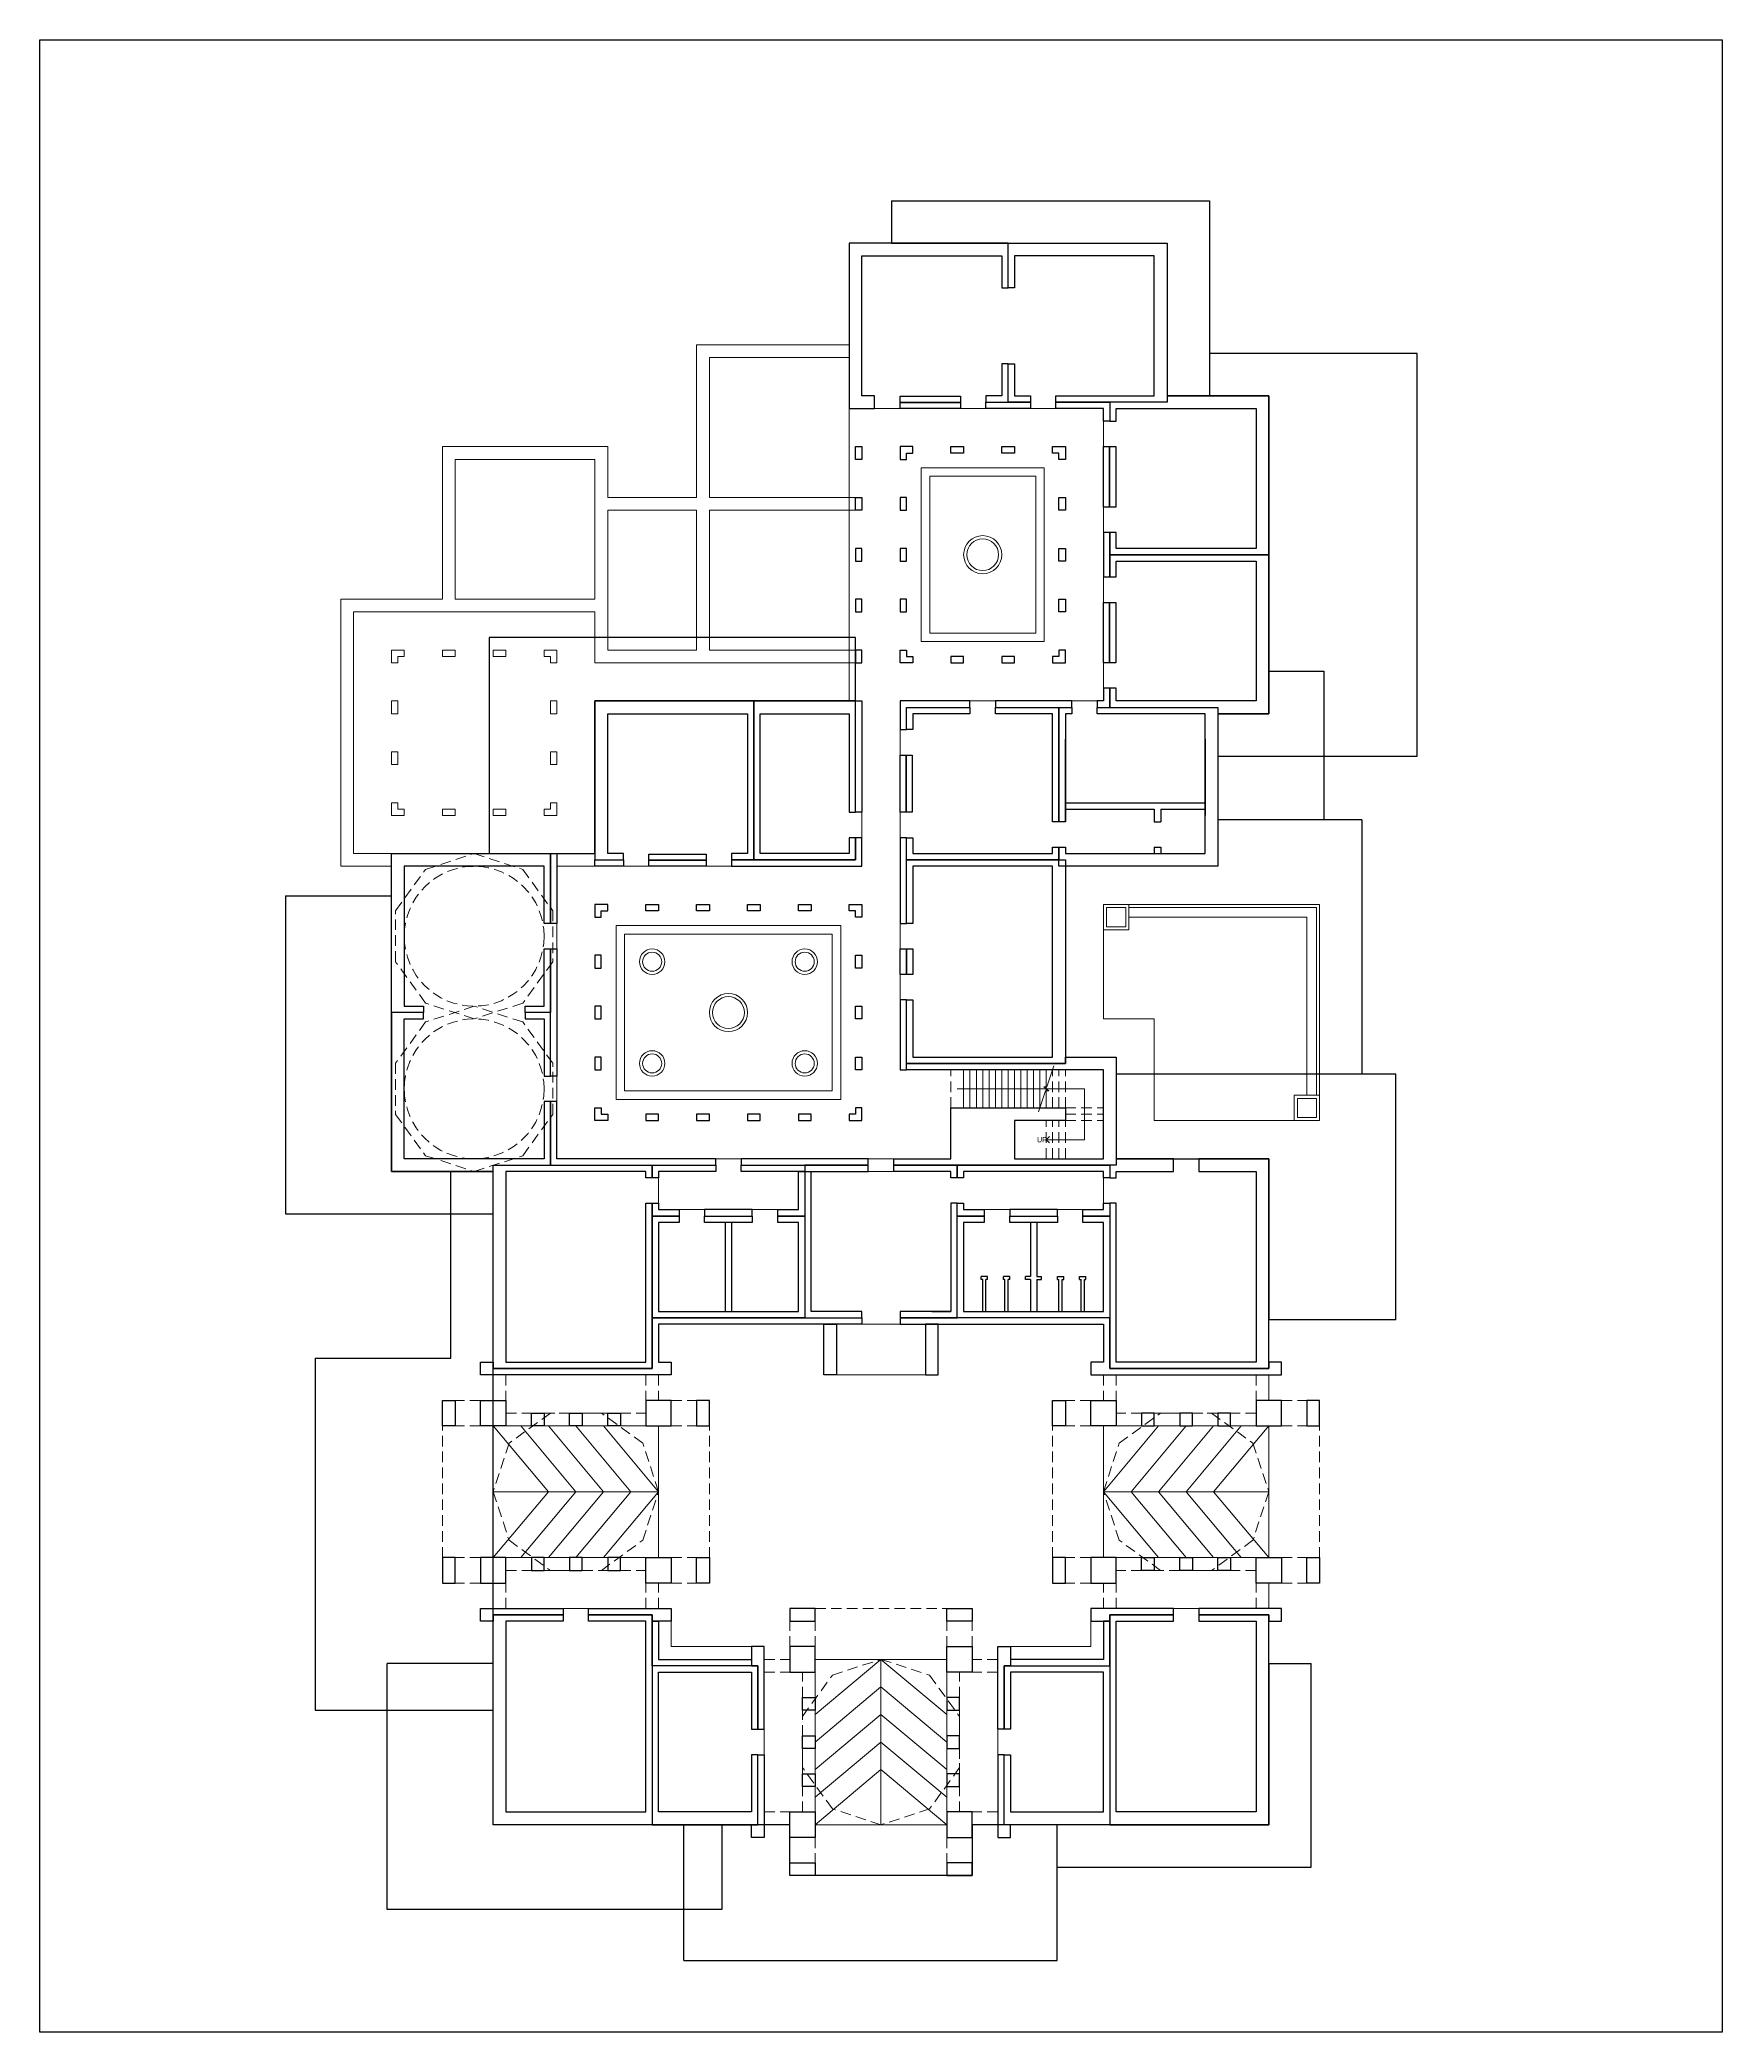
# Model space of a CAD drawing. Header units: millimetres. Extents: x 19 to 1143, y 22 to 444.
# Drawn here: x 192.4 to 271.8, y 350 to 444 of the extents above; entities that cross this region are included whole.
import ezdxf

# ---------------------------------------------------------------- set-up
doc = ezdxf.new("R2010")
doc.units = ezdxf.units.MM
doc.linetypes.add('HIDDEN', pattern=[0.375, 0.25, -0.125])
for name, color, linetype, lineweight in [('Above', 31, 'Continuous', 15), ('Elevation 1', 41, 'Continuous', 15), ('Elevation 2', 45, 'Continuous', 9), ('Future expansion', 63, 'Continuous', 9), ('Road', 252, 'Continuous', 13), ('Wall', 42, 'Continuous', 30)]:
    doc.layers.add(name, color=color, linetype=linetype, lineweight=lineweight)
doc.styles.add('THAI', font='', dxfattribs={"width": 0.8})
doc.styles.get('THAI').set_extended_font_data('VNI-Avo')

# ---------------------------------------------------------------- blocks, each defined once
blk = doc.blocks.new('_Open90')
at = {"color": 0, "linetype": 'ByBlock', "lineweight": -2}
for p, q in [((0, 0), (-1, 0)), ((-0.5, 0.5), (0, 0)), ((0, 0), (-0.5, -0.5))]:
    blk.add_line(p, q, dxfattribs=at)

msp = doc.modelspace()

# ---------------------------------------------------------------- linework, layer by layer
for p, q in [((232.617, 436.382), (247.617, 436.382)), ((232.617, 436.382), (232.617, 434.382)), ((247.617, 436.382), (247.617, 427.182)), ((257.417, 429.182), (247.617, 429.182)), ((257.417, 410.182), (257.417, 429.182)), ((213.617, 415.782), (213.617, 405.582)), ((250.417, 414.182), (253.017, 414.182)), ((253.017, 414.182), (253.017, 407.182)), ((248.017, 410.182), (257.417, 410.182)), ((254.817, 407.182), (248.017, 407.182)), ((254.817, 407.182), (254.817, 395.182)), ((204.017, 403.582), (204.017, 388.582)), ((204.017, 403.582), (209.017, 403.582)), ((256.417, 395.182), (243.217, 395.182)), ((256.417, 383.582), (256.417, 395.182)), ((211.817, 381.782), (211.817, 390.582)), ((204.017, 388.582), (213.817, 388.582)), ((256.417, 383.582), (250.417, 383.582)), ((205.417, 381.782), (211.817, 381.782)), ((205.417, 381.782), (205.417, 365.164)), ((208.817, 355.764), (208.817, 367.364)), ((213.817, 367.364), (208.817, 367.364)), ((250.417, 367.364), (252.417, 367.364)), ((252.417, 357.764), (252.417, 367.364)), ((205.417, 365.164), (213.817, 365.164)), ((222.808, 353.364), (222.808, 359.764)), ((224.608, 359.764), (224.608, 355.764)), ((240.426, 353.364), (240.426, 359.764)), ((240.426, 357.764), (252.417, 357.764)), ((224.608, 355.764), (208.817, 355.764)), ((222.808, 353.364), (240.426, 353.364))]:
    msp.add_line(p, q)
msp.add_lwpolyline([(192.417, 349.975), (192.417, 443.975), (271.817, 443.975), (271.817, 349.975)], close=True)
for points in [[(232.617, 434.382), (245.617, 434.382), (245.617, 427.182), (247.617, 427.182)], [(247.617, 427.182), (250.417, 427.182), (250.417, 412.182), (248.017, 412.182), (248.017, 404.982), (240.817, 404.982), (240.817, 395.982), (243.217, 395.982), (243.217, 391.182), (250.417, 391.182), (250.417, 383.582)], [(250.417, 367.364), (250.417, 359.764), (240.426, 359.764), (236.426, 359.764), (236.426, 357.364), (227.808, 357.364), (227.808, 359.764), (224.608, 359.764), (213.817, 359.764), (213.817, 367.364), (213.817, 390.582), (209.017, 390.582), (209.017, 405.582), (218.617, 405.582), (218.617, 412.782), (230.917, 412.782), (230.917, 415.782), (213.617, 415.782)]]:
    msp.add_lwpolyline(points)
at = {"layer": 'Above', "linetype": 'HIDDEN', "ltscale": 2}
for p, q in [((210.625, 404.837), (212.917, 405.582)), ((212.917, 405.582), (215.209, 404.837)), ((209.208, 402.887), (210.625, 404.837)), ((215.209, 404.837), (216.626, 402.887)), ((209.208, 400.477), (209.208, 402.887)), ((216.626, 402.887), (216.626, 400.477)), ((210.625, 398.527), (209.208, 400.477)), ((216.626, 400.477), (215.209, 398.527)), ((210.625, 397.637), (209.208, 395.687)), ((212.917, 397.782), (210.625, 398.527)), ((212.917, 398.382), (210.625, 397.637)), ((215.209, 398.527), (212.917, 397.782)), ((215.209, 397.637), (212.917, 398.382)), ((216.626, 395.687), (215.209, 397.637)), ((209.208, 395.687), (209.208, 393.277)), ((216.626, 393.277), (216.626, 395.687)), ((235.417, 393.582), (235.417, 395.382)), ((240.217, 393.582), (240.217, 395.382)), ((240.517, 393.582), (240.517, 395.382)), ((240.817, 393.582), (240.817, 395.382)), ((209.208, 393.277), (210.625, 391.327)), ((215.209, 391.327), (216.626, 393.277)), ((239.917, 391.182), (239.917, 392.982)), ((240.217, 391.182), (240.217, 392.982)), ((240.517, 391.182), (240.517, 392.982)), ((240.817, 393.582), (242.617, 393.582)), ((240.817, 393.282), (242.617, 393.282)), ((240.817, 391.182), (240.817, 392.982)), ((240.817, 392.982), (242.617, 392.982)), ((210.625, 391.327), (212.917, 390.582)), ((212.917, 390.582), (215.209, 391.327)), ((214.417, 380.982), (214.417, 379.782)), ((221.017, 380.982), (221.017, 379.782)), ((221.617, 380.982), (221.617, 379.782)), ((242.617, 380.982), (242.617, 379.782)), ((243.217, 380.982), (243.217, 379.782)), ((249.817, 380.982), (249.817, 379.782)), ((213.217, 379.782), (212.017, 379.782)), ((222.217, 379.782), (223.417, 379.782)), ((242.017, 379.782), (240.817, 379.782)), ((251.017, 379.782), (252.217, 379.782)), ((214.417, 379.182), (215.617, 379.182)), ((216.512, 379.182), (214.562, 377.766)), ((216.217, 379.182), (217.417, 379.182)), ((218.922, 379.182), (216.512, 379.182)), ((218.017, 379.182), (219.217, 379.182)), ((220.872, 377.766), (218.922, 379.182)), ((219.817, 379.182), (221.017, 379.182)), ((244.417, 379.182), (243.217, 379.182)), ((243.362, 377.766), (245.312, 379.182)), ((246.217, 379.182), (245.017, 379.182)), ((245.312, 379.182), (247.722, 379.182)), ((248.017, 379.182), (246.817, 379.182)), ((247.722, 379.182), (249.672, 377.766)), ((249.817, 379.182), (248.617, 379.182)), ((211.417, 372.364), (211.417, 378.582)), ((213.217, 378.582), (212.017, 378.582)), ((222.217, 378.582), (223.417, 378.582)), ((224.017, 372.364), (224.017, 378.582)), ((240.217, 372.364), (240.217, 378.582)), ((242.017, 378.582), (240.817, 378.582)), ((251.017, 378.582), (252.217, 378.582)), ((252.817, 372.364), (252.817, 378.582)), ((214.562, 377.766), (213.817, 375.473)), ((221.617, 375.473), (220.872, 377.766)), ((242.617, 375.473), (243.362, 377.766)), ((249.672, 377.766), (250.417, 375.473)), ((213.817, 375.473), (214.562, 373.181)), ((220.872, 373.181), (221.617, 375.473)), ((243.362, 373.181), (242.617, 375.473)), ((250.417, 375.473), (249.672, 373.181)), ((214.562, 373.181), (216.512, 371.764)), ((218.922, 371.764), (220.872, 373.181)), ((245.312, 371.764), (243.362, 373.181)), ((249.672, 373.181), (247.722, 371.764)), ((213.217, 372.364), (212.017, 372.364)), ((222.217, 372.364), (223.417, 372.364)), ((242.017, 372.364), (240.817, 372.364)), ((251.017, 372.364), (252.217, 372.364)), ((214.417, 371.764), (215.617, 371.764)), ((216.217, 371.764), (217.417, 371.764)), ((216.512, 371.764), (218.922, 371.764)), ((218.017, 371.764), (219.217, 371.764)), ((219.817, 371.764), (221.017, 371.764)), ((244.417, 371.764), (243.217, 371.764)), ((246.217, 371.764), (245.017, 371.764)), ((247.722, 371.764), (245.312, 371.764)), ((248.017, 371.764), (246.817, 371.764)), ((249.817, 371.764), (248.617, 371.764)), ((213.217, 371.164), (212.017, 371.164)), ((214.417, 369.964), (214.417, 371.164)), ((221.017, 369.964), (221.017, 371.164)), ((221.617, 369.964), (221.617, 371.164)), ((222.217, 371.164), (223.417, 371.164)), ((242.017, 371.164), (240.817, 371.164)), ((242.617, 369.964), (242.617, 371.164)), ((243.217, 369.964), (243.217, 371.164)), ((249.817, 369.964), (249.817, 371.164)), ((251.017, 371.164), (252.217, 371.164)), ((229.008, 369.964), (235.226, 369.964)), ((227.808, 368.164), (227.808, 369.364)), ((229.008, 368.164), (229.008, 369.364)), ((235.226, 368.164), (235.226, 369.364)), ((236.426, 368.164), (236.426, 369.364)), ((226.608, 367.564), (227.808, 367.564)), ((229.825, 366.819), (232.117, 367.564)), ((232.117, 367.564), (234.409, 366.819)), ((237.626, 367.564), (236.426, 367.564)), ((226.608, 366.964), (227.808, 366.964)), ((228.408, 365.764), (228.408, 366.964)), ((228.408, 364.869), (229.825, 366.819)), ((234.409, 366.819), (235.826, 364.869)), ((235.826, 365.764), (235.826, 366.964)), ((237.626, 366.964), (236.426, 366.964)), ((228.408, 363.964), (228.408, 365.164)), ((228.408, 362.459), (228.408, 364.869)), ((235.826, 363.964), (235.826, 365.164)), ((235.826, 364.869), (235.826, 362.459)), ((228.408, 362.164), (228.408, 363.364)), ((235.826, 362.164), (235.826, 363.364)), ((229.825, 360.509), (228.408, 362.459)), ((235.826, 362.459), (234.409, 360.509)), ((228.408, 360.364), (228.408, 361.564)), ((235.826, 360.364), (235.826, 361.564)), ((226.608, 360.364), (227.808, 360.364)), ((232.117, 359.764), (229.825, 360.509)), ((234.409, 360.509), (232.117, 359.764)), ((237.626, 360.364), (236.426, 360.364)), ((227.808, 359.164), (227.808, 357.964)), ((229.008, 359.164), (229.008, 357.964)), ((235.226, 359.164), (235.226, 357.964)), ((236.426, 359.164), (236.426, 357.964)), ((229.008, 357.364), (235.226, 357.364))]:
    msp.add_line(p, q, dxfattribs=at)
for centre in [(212.917, 401.682), (212.917, 394.482)]:
    msp.add_circle(centre, 3.3, dxfattribs=at)
at = {"layer": 'Elevation 1'}
for p, q in [((230.617, 412.782), (230.617, 426.582)), ((231.817, 426.582), (233.017, 426.582)), ((235.867, 426.582), (237.067, 426.582)), ((240.367, 426.582), (239.167, 426.582)), ((242.617, 424.782), (242.617, 425.982)), ((234.017, 423.782), (239.817, 423.782)), ((234.017, 415.582), (234.017, 423.782)), ((234.417, 423.382), (239.417, 423.382)), ((234.417, 415.982), (234.417, 423.382)), ((239.417, 423.382), (239.417, 415.982)), ((239.817, 423.782), (239.817, 415.582)), ((242.617, 420.732), (242.617, 421.932)), ((242.617, 417.432), (242.617, 418.632)), ((239.817, 415.582), (234.017, 415.582)), ((239.417, 415.982), (234.417, 415.982)), ((242.617, 413.382), (242.617, 414.582)), ((236.317, 412.782), (237.517, 412.782)), ((241.117, 412.782), (242.317, 412.782)), ((233.017, 410.232), (233.017, 411.432)), ((231.217, 406.332), (231.217, 407.532)), ((233.017, 406.332), (233.017, 407.532)), ((218.617, 405.582), (216.817, 405.582)), ((218.617, 404.982), (216.817, 404.982)), ((219.967, 404.982), (221.167, 404.982)), ((223.867, 404.982), (225.067, 404.982)), ((252.817, 403.182), (243.817, 403.182)), ((243.817, 403.182), (243.817, 402.582)), ((252.667, 403.032), (243.817, 403.032)), ((252.217, 402.582), (243.817, 402.582)), ((252.217, 402.582), (252.217, 394.182)), ((252.667, 403.032), (252.667, 394.182)), ((252.817, 403.182), (252.817, 394.182)), ((216.817, 402.282), (216.817, 401.082)), ((230.217, 402.182), (219.617, 402.182)), ((219.617, 402.182), (219.617, 393.982)), ((229.817, 401.782), (220.017, 401.782)), ((220.017, 401.782), (220.017, 394.382)), ((229.817, 394.382), (229.817, 401.782)), ((230.217, 393.982), (230.217, 402.182)), ((233.017, 402.282), (233.017, 401.082)), ((233.017, 398.682), (233.017, 399.882)), ((216.817, 395.082), (216.817, 393.882)), ((236.017, 393.582), (236.017, 395.382)), ((236.317, 393.582), (236.317, 395.382)), ((236.617, 393.582), (236.617, 395.382)), ((236.917, 393.582), (236.917, 395.382)), ((237.217, 393.582), (237.217, 395.382)), ((237.517, 393.582), (237.517, 395.382)), ((237.817, 393.582), (237.817, 395.382)), ((238.117, 393.582), (238.117, 395.382)), ((238.417, 393.582), (238.417, 395.382)), ((238.717, 393.582), (238.717, 395.382)), ((239.017, 393.582), (239.017, 395.382)), ((239.317, 393.582), (239.317, 395.382)), ((239.617, 393.582), (239.617, 395.382)), ((239.917, 393.582), (239.917, 395.382)), ((240.28, 395.572), (239.949, 394.577)), ((219.617, 393.982), (230.217, 393.982)), ((220.017, 394.382), (229.817, 394.382)), ((239.885, 394.387), (239.554, 393.393)), ((239.949, 394.577), (239.803, 394.573)), ((239.803, 394.573), (240.032, 394.391)), ((240.032, 394.391), (239.885, 394.387)), ((252.217, 394.182), (252.817, 394.182)), ((224.317, 391.182), (225.517, 391.182)), ((231.517, 391.182), (232.717, 391.182)), ((245.917, 391.182), (247.117, 391.182)), ((221.617, 389.082), (221.617, 390.282)), ((231.517, 390.582), (232.717, 390.582)), ((242.617, 389.082), (242.617, 390.282)), ((222.592, 388.782), (223.792, 388.782)), ((226.042, 388.782), (227.242, 388.782)), ((236.992, 388.782), (238.192, 388.782)), ((240.442, 388.782), (241.642, 388.782)), ((231.217, 383.382), (233.017, 383.382)), ((213.817, 380.982), (213.817, 379.782)), ((250.417, 380.982), (250.417, 379.782)), ((214.417, 378.582), (215.617, 378.582)), ((216.217, 378.582), (217.417, 378.582)), ((218.017, 378.582), (219.217, 378.582)), ((219.817, 378.582), (221.017, 378.582)), ((221.617, 378.582), (221.617, 372.364)), ((242.617, 378.582), (242.617, 372.364)), ((244.417, 378.582), (243.217, 378.582)), ((246.217, 378.582), (245.017, 378.582)), ((248.017, 378.582), (246.817, 378.582)), ((249.817, 378.582), (248.617, 378.582)), ((214.417, 372.364), (215.617, 372.364)), ((216.217, 372.364), (217.417, 372.364)), ((218.017, 372.364), (219.217, 372.364)), ((219.817, 372.364), (221.017, 372.364)), ((244.417, 372.364), (243.217, 372.364)), ((246.217, 372.364), (245.017, 372.364)), ((248.017, 372.364), (246.817, 372.364)), ((249.817, 372.364), (248.617, 372.364)), ((213.817, 369.964), (213.817, 371.164)), ((250.417, 369.964), (250.417, 371.164)), ((217.117, 369.964), (218.317, 369.964)), ((247.117, 369.964), (245.917, 369.964)), ((222.217, 369.364), (222.217, 368.164)), ((242.017, 369.364), (242.017, 368.164)), ((222.217, 368.164), (226.008, 368.164)), ((235.226, 367.564), (229.008, 367.564)), ((242.017, 368.164), (238.226, 368.164)), ((229.008, 365.764), (229.008, 366.964)), ((235.226, 365.764), (235.226, 366.964)), ((229.008, 363.964), (229.008, 365.164)), ((235.226, 363.964), (235.226, 365.164)), ((226.608, 364.264), (226.608, 363.064)), ((237.626, 364.264), (237.626, 363.064)), ((229.008, 362.164), (229.008, 363.364)), ((235.226, 362.164), (235.226, 363.364)), ((229.008, 360.364), (229.008, 361.564)), ((235.226, 360.364), (235.226, 361.564)), ((226.608, 359.764), (227.808, 359.764)), ((237.626, 359.764), (236.426, 359.764))]:
    msp.add_line(p, q, dxfattribs=at)
msp.add_lwpolyline([(240.217, 392.082), (241.717, 392.082), (241.717, 394.482), (235.717, 394.482)], dxfattribs=at)
at = {"layer": 'Elevation 2'}
for p, q in [((242.617, 397.782), (242.617, 403.182)), ((242.617, 403.182), (243.817, 403.182)), ((242.767, 403.032), (243.667, 403.032)), ((242.767, 403.032), (242.767, 402.132)), ((243.667, 403.032), (243.667, 402.132)), ((243.817, 401.982), (243.817, 402.582)), ((243.817, 401.982), (242.617, 401.982)), ((242.767, 402.132), (243.667, 402.132)), ((242.617, 397.782), (245.017, 397.782)), ((245.017, 397.782), (245.017, 392.982)), ((251.617, 394.182), (252.217, 394.182)), ((251.617, 394.182), (251.617, 392.982)), ((251.767, 394.032), (252.667, 394.032)), ((251.767, 394.032), (251.767, 393.132)), ((252.667, 394.032), (252.667, 393.132)), ((252.817, 394.182), (252.817, 392.982)), ((245.017, 392.982), (252.817, 392.982)), ((251.767, 393.132), (252.667, 393.132)), ((230.017, 380.982), (234.217, 380.982))]:
    msp.add_line(p, q, dxfattribs=at)
for centre, radius in [((236.917, 419.682), 0.9), ((236.917, 419.682), 0.75), ((221.317, 400.482), 0.6), ((221.317, 400.482), 0.45), ((228.517, 400.482), 0.6), ((228.517, 400.482), 0.45), ((224.917, 398.082), 0.9), ((224.917, 398.082), 0.75), ((221.317, 395.682), 0.6), ((221.317, 395.682), 0.45), ((228.517, 395.682), 0.6), ((228.517, 395.682), 0.45)]:
    msp.add_circle(centre, radius, dxfattribs=at)
at = {"layer": 'Future expansion'}
for p, q in [((223.417, 429.582), (223.417, 422.382)), ((223.417, 429.582), (230.617, 429.582)), ((223.417, 429.582), (230.617, 429.582)), ((224.017, 428.982), (230.617, 428.982)), ((224.017, 428.982), (224.017, 422.382)), ((219.217, 424.782), (211.417, 424.782)), ((211.417, 424.782), (211.417, 417.582)), ((218.617, 424.182), (212.017, 424.182)), ((212.017, 424.182), (212.017, 417.582)), ((218.617, 417.582), (218.617, 424.182)), ((219.217, 422.382), (219.217, 424.782)), ((219.217, 422.382), (223.417, 422.382)), ((224.017, 422.382), (230.917, 422.382)), ((223.417, 421.782), (219.217, 421.782)), ((219.217, 415.182), (219.217, 421.782)), ((223.417, 421.782), (223.417, 415.182)), ((224.017, 421.782), (230.917, 421.782)), ((224.017, 421.782), (224.017, 415.182)), ((206.617, 417.582), (211.417, 417.582)), ((206.617, 404.982), (206.617, 417.582)), ((212.017, 417.582), (218.617, 417.582)), ((207.217, 416.982), (218.617, 416.982)), ((207.217, 405.582), (207.217, 416.982)), ((218.617, 414.582), (218.617, 416.982)), ((209.017, 415.182), (209.017, 414.582)), ((209.617, 415.182), (209.017, 415.182)), ((209.017, 414.582), (209.317, 414.582)), ((209.317, 414.582), (209.317, 414.882)), ((209.317, 414.882), (209.617, 414.882)), ((209.617, 414.882), (209.617, 415.182)), ((211.417, 415.182), (212.017, 415.182)), ((211.417, 414.882), (211.417, 415.182)), ((212.017, 414.882), (211.417, 414.882)), ((212.017, 415.182), (212.017, 414.882)), ((213.817, 415.182), (214.417, 415.182)), ((213.817, 414.882), (213.817, 415.182)), ((214.417, 414.882), (213.817, 414.882)), ((214.417, 415.182), (214.417, 414.882)), ((216.217, 414.882), (216.217, 415.182)), ((216.217, 415.182), (216.817, 415.182)), ((216.517, 414.882), (216.217, 414.882)), ((216.517, 414.582), (216.517, 414.882)), ((216.817, 414.582), (216.517, 414.582)), ((216.817, 415.182), (216.817, 414.582)), ((218.617, 414.582), (230.917, 414.582)), ((223.417, 415.182), (219.217, 415.182)), ((224.017, 415.182), (230.917, 415.182)), ((209.017, 412.782), (209.317, 412.782)), ((209.017, 412.182), (209.017, 412.782)), ((209.317, 412.782), (209.317, 412.182)), ((216.517, 412.782), (216.817, 412.782)), ((216.517, 412.182), (216.517, 412.782)), ((216.817, 412.782), (216.817, 412.182)), ((209.317, 412.182), (209.017, 412.182)), ((216.817, 412.182), (216.517, 412.182)), ((209.017, 410.382), (209.317, 410.382)), ((209.017, 409.782), (209.017, 410.382)), ((209.317, 410.382), (209.317, 409.782)), ((216.517, 410.382), (216.817, 410.382)), ((216.517, 409.782), (216.517, 410.382)), ((216.817, 410.382), (216.817, 409.782)), ((209.317, 409.782), (209.017, 409.782)), ((216.817, 409.782), (216.517, 409.782)), ((209.017, 407.382), (209.017, 407.982)), ((209.017, 407.982), (209.317, 407.982)), ((209.317, 407.982), (209.317, 407.682)), ((216.817, 407.982), (216.517, 407.982)), ((216.517, 407.982), (216.517, 407.682)), ((216.817, 407.382), (216.817, 407.982)), ((209.617, 407.382), (209.017, 407.382)), ((209.317, 407.682), (209.617, 407.682)), ((209.617, 407.682), (209.617, 407.382)), ((212.017, 407.682), (211.417, 407.682)), ((211.417, 407.682), (211.417, 407.382)), ((211.417, 407.382), (212.017, 407.382)), ((212.017, 407.382), (212.017, 407.682)), ((214.417, 407.682), (213.817, 407.682)), ((213.817, 407.682), (213.817, 407.382)), ((213.817, 407.382), (214.417, 407.382)), ((214.417, 407.382), (214.417, 407.682)), ((216.517, 407.682), (216.217, 407.682)), ((216.217, 407.682), (216.217, 407.382)), ((216.217, 407.382), (216.817, 407.382)), ((207.217, 405.582), (209.017, 405.582)), ((206.617, 404.982), (209.017, 404.982))]:
    msp.add_line(p, q, dxfattribs=at)
at = {"layer": 'Road'}
for p, q in [((213.817, 372.364), (213.817, 378.582)), ((213.817, 378.582), (216.417, 375.473)), ((215.117, 378.582), (217.717, 375.473)), ((216.417, 378.582), (219.017, 375.473)), ((217.717, 378.582), (220.317, 375.473)), ((219.017, 378.582), (221.617, 375.473)), ((245.217, 378.582), (242.617, 375.473)), ((246.517, 378.582), (243.917, 375.473)), ((247.817, 378.582), (245.217, 375.473)), ((249.117, 378.582), (246.517, 375.473)), ((250.417, 378.582), (247.817, 375.473)), ((250.417, 372.364), (250.417, 378.582)), ((213.817, 375.473), (221.617, 375.473)), ((216.417, 375.473), (213.817, 372.364)), ((217.717, 375.473), (215.117, 372.364)), ((219.017, 375.473), (216.417, 372.364)), ((220.317, 375.473), (217.717, 372.364)), ((221.617, 375.473), (219.017, 372.364)), ((250.417, 375.473), (242.617, 375.473)), ((242.617, 375.473), (245.217, 372.364)), ((243.917, 375.473), (246.517, 372.364)), ((245.217, 375.473), (247.817, 372.364)), ((246.517, 375.473), (249.117, 372.364)), ((247.817, 375.473), (250.417, 372.364)), ((232.117, 367.564), (229.008, 364.964)), ((232.117, 359.764), (232.117, 367.564)), ((235.226, 364.964), (232.117, 367.564)), ((232.117, 366.264), (229.008, 363.664)), ((235.226, 363.664), (232.117, 366.264)), ((232.117, 364.964), (229.008, 362.364)), ((235.226, 362.364), (232.117, 364.964)), ((232.117, 363.664), (229.008, 361.064)), ((235.226, 361.064), (232.117, 363.664)), ((232.117, 362.364), (229.008, 359.764)), ((235.226, 359.764), (232.117, 362.364)), ((229.008, 359.764), (235.226, 359.764))]:
    msp.add_line(p, q, dxfattribs=at)
at = {"layer": 'Wall'}
for p, q in [((238.117, 434.382), (230.617, 434.382)), ((230.617, 434.382), (230.617, 426.582)), ((238.117, 432.282), (238.117, 434.382)), ((238.117, 434.382), (245.617, 434.382)), ((238.117, 432.282), (238.117, 434.382)), ((245.617, 434.382), (245.617, 426.882)), ((231.217, 427.182), (231.217, 433.782)), ((231.217, 433.782), (237.817, 433.782)), ((237.817, 433.782), (237.817, 432.282)), ((245.017, 433.782), (238.417, 433.782)), ((238.417, 433.782), (238.417, 432.282)), ((245.017, 427.182), (245.017, 433.782)), ((237.817, 432.282), (238.117, 432.282)), ((238.417, 432.282), (238.117, 432.282)), ((238.117, 428.682), (237.817, 428.682)), ((237.817, 428.682), (237.817, 427.182)), ((238.117, 428.682), (238.417, 428.682)), ((238.117, 426.882), (238.117, 428.682)), ((238.117, 426.882), (238.117, 428.682)), ((238.417, 428.682), (238.417, 427.182)), ((231.817, 427.182), (231.217, 427.182)), ((231.817, 426.582), (231.817, 427.182)), ((233.017, 427.159), (235.867, 427.159)), ((233.017, 426.87), (233.017, 427.159)), ((233.017, 426.87), (235.867, 426.87)), ((233.017, 426.582), (233.017, 426.87)), ((235.867, 426.87), (233.017, 426.87)), ((235.867, 427.159), (235.867, 426.87)), ((235.867, 426.87), (235.867, 426.582)), ((237.817, 427.182), (237.067, 427.182)), ((237.067, 427.182), (237.067, 426.882)), ((237.067, 426.882), (238.117, 426.882)), ((237.067, 426.582), (237.067, 426.882)), ((237.067, 426.882), (239.167, 426.882)), ((239.167, 426.882), (238.117, 426.882)), ((238.417, 427.182), (239.167, 427.182)), ((239.167, 427.182), (239.167, 426.882)), ((239.167, 426.882), (239.167, 426.582)), ((240.367, 426.882), (240.367, 427.182)), ((240.367, 427.182), (245.017, 427.182)), ((245.617, 426.882), (240.367, 426.882)), ((240.367, 426.582), (240.367, 426.882)), ((240.367, 426.882), (242.917, 426.882)), ((245.617, 426.882), (242.917, 426.882)), ((242.917, 426.882), (242.917, 425.982)), ((242.917, 426.882), (242.917, 425.982)), ((250.417, 427.182), (245.617, 427.182)), ((245.617, 427.182), (245.617, 426.882)), ((250.417, 419.682), (250.417, 427.182)), ((230.617, 426.582), (231.817, 426.582)), ((235.867, 426.582), (233.017, 426.582)), ((239.167, 426.582), (237.067, 426.582)), ((242.617, 426.582), (240.367, 426.582)), ((242.617, 425.982), (242.617, 426.582)), ((242.917, 425.982), (242.617, 425.982)), ((242.917, 425.982), (243.217, 425.982)), ((243.217, 425.982), (243.217, 426.582)), ((243.217, 426.582), (249.817, 426.582)), ((249.817, 426.582), (249.817, 419.982)), ((230.917, 424.782), (231.217, 424.782)), ((230.917, 424.182), (230.917, 424.782)), ((231.217, 424.182), (230.917, 424.182)), ((231.217, 424.782), (231.217, 424.182)), ((233.017, 424.782), (233.017, 424.182)), ((233.617, 424.782), (233.017, 424.782)), ((233.017, 424.182), (233.317, 424.182)), ((233.317, 424.182), (233.317, 424.482)), ((233.317, 424.482), (233.617, 424.482)), ((233.617, 424.482), (233.617, 424.782)), ((235.417, 424.782), (236.017, 424.782)), ((235.417, 424.482), (235.417, 424.782)), ((236.017, 424.482), (235.417, 424.482)), ((236.017, 424.782), (236.017, 424.482)), ((237.817, 424.782), (238.417, 424.782)), ((237.817, 424.482), (237.817, 424.782)), ((238.417, 424.482), (237.817, 424.482)), ((238.417, 424.782), (238.417, 424.482)), ((240.217, 424.482), (240.217, 424.782)), ((240.217, 424.782), (240.817, 424.782)), ((240.517, 424.482), (240.217, 424.482)), ((240.517, 424.182), (240.517, 424.482)), ((240.817, 424.182), (240.517, 424.182)), ((240.817, 424.782), (240.817, 424.182)), ((242.617, 421.932), (242.617, 424.782)), ((242.617, 424.782), (242.905, 424.782)), ((242.905, 424.782), (242.905, 421.932)), ((242.905, 421.932), (242.905, 424.782)), ((242.905, 424.782), (243.193, 424.782)), ((243.193, 424.782), (243.193, 421.932)), ((230.917, 422.382), (231.217, 422.382)), ((230.917, 421.782), (230.917, 422.382)), ((231.217, 422.382), (231.217, 421.782)), ((233.317, 422.382), (233.017, 422.382)), ((233.017, 422.382), (233.017, 421.782)), ((233.317, 421.782), (233.317, 422.382)), ((240.517, 422.382), (240.817, 422.382)), ((240.517, 421.782), (240.517, 422.382)), ((240.817, 422.382), (240.817, 421.782)), ((231.217, 421.782), (230.917, 421.782)), ((233.017, 421.782), (233.317, 421.782)), ((240.817, 421.782), (240.517, 421.782)), ((242.905, 421.932), (242.617, 421.932)), ((243.193, 421.932), (242.905, 421.932)), ((242.917, 420.732), (242.617, 420.732)), ((242.617, 420.732), (242.617, 418.632)), ((242.917, 420.732), (242.917, 419.682)), ((243.217, 420.732), (242.917, 420.732)), ((242.917, 418.632), (242.917, 420.732)), ((243.217, 419.982), (243.217, 420.732)), ((231.217, 419.982), (230.917, 419.982)), ((230.917, 419.982), (230.917, 419.382)), ((230.917, 419.382), (231.217, 419.382)), ((231.217, 419.382), (231.217, 419.982)), ((233.317, 419.982), (233.017, 419.982)), ((233.017, 419.982), (233.017, 419.382)), ((233.017, 419.382), (233.317, 419.382)), ((233.317, 419.382), (233.317, 419.982)), ((240.517, 419.982), (240.817, 419.982)), ((240.517, 419.382), (240.517, 419.982)), ((240.817, 419.382), (240.517, 419.382)), ((240.817, 419.982), (240.817, 419.382)), ((250.417, 419.682), (242.917, 419.682)), ((242.917, 419.682), (242.917, 418.632)), ((242.917, 419.682), (250.417, 419.682)), ((249.817, 419.982), (243.217, 419.982)), ((243.217, 418.632), (243.217, 419.382)), ((243.217, 419.382), (249.817, 419.382)), ((249.817, 419.382), (249.817, 412.782)), ((250.417, 412.182), (250.417, 419.682)), ((242.617, 418.632), (242.917, 418.632)), ((242.917, 418.632), (243.217, 418.632)), ((231.217, 417.582), (230.917, 417.582)), ((230.917, 417.582), (230.917, 416.982)), ((231.217, 416.982), (231.217, 417.582)), ((233.317, 417.582), (233.017, 417.582)), ((233.017, 417.582), (233.017, 416.982)), ((233.317, 416.982), (233.317, 417.582)), ((240.517, 417.582), (240.817, 417.582)), ((240.517, 416.982), (240.517, 417.582)), ((240.817, 417.582), (240.817, 416.982)), ((242.617, 414.582), (242.617, 417.432)), ((242.617, 417.432), (242.905, 417.432)), ((242.905, 417.432), (242.905, 414.582)), ((242.905, 414.582), (242.905, 417.432)), ((242.905, 417.432), (243.193, 417.432)), ((243.193, 417.432), (243.193, 414.582)), ((230.917, 416.982), (231.217, 416.982)), ((233.017, 416.982), (233.317, 416.982)), ((240.817, 416.982), (240.517, 416.982)), ((231.217, 415.182), (230.917, 415.182)), ((230.917, 415.182), (230.917, 414.582)), ((230.917, 414.582), (231.217, 414.582)), ((231.217, 414.582), (231.217, 415.182)), ((233.017, 414.582), (233.017, 415.182)), ((233.017, 415.182), (233.317, 415.182)), ((233.617, 414.582), (233.017, 414.582)), ((233.317, 415.182), (233.317, 414.882)), ((233.317, 414.882), (233.617, 414.882)), ((233.617, 414.882), (233.617, 414.582)), ((236.017, 414.882), (235.417, 414.882)), ((235.417, 414.882), (235.417, 414.582)), ((235.417, 414.582), (236.017, 414.582)), ((236.017, 414.582), (236.017, 414.882)), ((238.417, 414.882), (237.817, 414.882)), ((237.817, 414.882), (237.817, 414.582)), ((237.817, 414.582), (238.417, 414.582)), ((238.417, 414.582), (238.417, 414.882)), ((240.517, 414.882), (240.217, 414.882)), ((240.217, 414.882), (240.217, 414.582)), ((240.217, 414.582), (240.817, 414.582)), ((240.817, 415.182), (240.517, 415.182)), ((240.517, 415.182), (240.517, 414.882)), ((240.817, 414.582), (240.817, 415.182)), ((242.905, 414.582), (242.617, 414.582)), ((243.193, 414.582), (242.905, 414.582)), ((226.117, 412.782), (218.617, 412.782)), ((218.617, 412.782), (218.617, 405.282)), ((230.917, 412.782), (226.117, 412.782)), ((226.117, 412.782), (226.117, 405.282)), ((226.117, 405.282), (226.117, 412.782)), ((230.917, 409.482), (230.917, 412.782)), ((230.917, 412.782), (231.217, 412.782)), ((230.917, 412.482), (230.917, 412.782)), ((231.217, 412.782), (231.217, 407.532)), ((236.317, 412.782), (233.017, 412.782)), ((233.017, 412.782), (233.017, 411.432)), ((236.317, 412.482), (236.317, 412.782)), ((241.117, 412.782), (237.517, 412.782)), ((237.517, 412.782), (237.517, 412.482)), ((241.117, 412.482), (241.117, 412.782)), ((242.617, 412.782), (242.317, 412.782)), ((242.317, 412.782), (242.317, 412.482)), ((242.917, 413.382), (242.617, 413.382)), ((242.617, 413.382), (242.617, 412.782)), ((242.917, 413.382), (242.917, 412.482)), ((243.217, 413.382), (242.917, 413.382)), ((242.917, 412.482), (242.917, 413.382)), ((243.217, 412.782), (243.217, 413.382)), ((249.817, 412.782), (243.217, 412.782)), ((219.217, 405.582), (219.217, 412.182)), ((219.217, 412.182), (225.817, 412.182)), ((225.817, 412.182), (225.817, 405.582)), ((226.417, 405.582), (226.417, 412.182)), ((226.417, 412.182), (230.617, 412.182)), ((230.617, 412.182), (230.617, 407.532)), ((230.917, 407.532), (230.917, 412.482)), ((230.917, 412.482), (230.917, 412.482)), ((233.317, 411.432), (233.317, 412.482)), ((233.317, 412.482), (236.317, 412.482)), ((233.317, 411.432), (233.317, 412.482)), ((233.317, 412.482), (236.317, 412.482)), ((236.317, 412.182), (233.617, 412.182)), ((233.617, 412.182), (233.617, 411.432)), ((236.317, 412.482), (236.317, 412.182)), ((237.517, 412.182), (237.517, 412.482)), ((237.517, 412.482), (240.517, 412.482)), ((237.517, 412.482), (241.117, 412.482)), ((240.217, 412.182), (237.517, 412.182)), ((240.217, 407.082), (240.217, 412.182)), ((240.517, 412.482), (240.517, 407.082)), ((240.517, 407.082), (240.517, 412.482)), ((240.517, 412.482), (241.117, 412.482)), ((241.117, 412.182), (240.817, 412.182)), ((240.817, 412.182), (240.817, 407.082)), ((241.117, 412.482), (241.117, 412.182)), ((242.317, 412.482), (242.917, 412.482)), ((242.317, 412.482), (248.017, 412.482)), ((242.317, 412.182), (242.317, 412.482)), ((247.417, 412.182), (242.317, 412.182)), ((242.917, 412.482), (248.017, 412.482)), ((247.417, 405.582), (247.417, 412.182)), ((248.017, 412.482), (248.017, 412.182)), ((248.017, 412.482), (248.017, 404.982)), ((248.017, 412.182), (250.417, 412.182)), ((233.017, 411.432), (233.317, 411.432)), ((233.617, 411.432), (233.317, 411.432)), ((240.817, 407.082), (240.817, 410.982)), ((247.417, 410.982), (247.417, 407.382)), ((233.017, 407.532), (233.017, 410.232)), ((233.017, 410.232), (233.305, 410.232)), ((233.305, 410.232), (233.305, 407.532)), ((233.305, 407.532), (233.305, 410.232)), ((233.305, 410.232), (233.593, 410.232)), ((233.593, 410.232), (233.593, 407.532)), ((240.817, 407.982), (247.417, 407.982)), ((230.617, 407.532), (230.917, 407.532)), ((231.217, 407.532), (230.917, 407.532)), ((233.305, 407.532), (233.017, 407.532)), ((233.593, 407.532), (233.305, 407.532)), ((240.517, 407.082), (240.217, 407.082)), ((240.817, 407.082), (240.517, 407.082)), ((240.817, 407.682), (245.017, 407.682)), ((245.017, 407.682), (245.017, 407.082)), ((245.017, 407.082), (245.317, 407.082)), ((245.317, 407.682), (247.417, 407.682)), ((245.317, 407.682), (245.317, 407.082)), ((230.917, 406.332), (230.617, 406.332)), ((230.617, 406.332), (230.617, 405.582)), ((230.917, 405.282), (230.917, 406.332)), ((231.217, 406.332), (230.917, 406.332)), ((230.917, 406.332), (230.917, 405.282)), ((231.217, 404.982), (231.217, 406.332)), ((233.317, 406.332), (233.017, 406.332)), ((233.017, 406.332), (233.017, 402.282)), ((233.317, 405.282), (233.317, 406.332)), ((233.317, 406.332), (233.617, 406.332)), ((233.317, 402.282), (233.317, 406.332)), ((233.617, 406.332), (233.617, 405.582)), ((209.017, 398.082), (209.017, 405.582)), ((209.017, 405.582), (216.517, 405.582)), ((216.517, 405.582), (216.517, 402.282)), ((216.517, 402.282), (216.517, 405.582)), ((216.517, 405.582), (216.817, 405.582)), ((216.817, 405.582), (216.817, 404.982)), ((218.617, 405.282), (219.967, 405.282)), ((218.617, 405.282), (218.917, 405.282)), ((218.617, 404.982), (218.617, 405.282)), ((218.917, 405.282), (218.917, 405.282)), ((218.917, 405.282), (219.967, 405.282)), ((219.967, 405.582), (219.217, 405.582)), ((219.967, 405.282), (219.967, 405.582)), ((219.967, 405.282), (219.967, 404.982)), ((221.167, 405.559), (223.867, 405.559)), ((221.167, 405.27), (221.167, 405.559)), ((221.167, 405.27), (223.867, 405.27)), ((221.167, 404.982), (221.167, 405.27)), ((223.867, 405.27), (221.167, 405.27)), ((223.867, 405.559), (223.867, 405.27)), ((223.867, 405.27), (223.867, 404.982)), ((225.817, 405.582), (225.067, 405.582)), ((225.067, 405.582), (225.067, 405.282)), ((225.067, 405.282), (226.117, 405.282)), ((225.067, 405.282), (225.067, 404.982)), ((230.917, 405.282), (225.067, 405.282)), ((226.117, 405.282), (230.917, 405.282)), ((230.617, 405.582), (226.417, 405.582)), ((240.517, 405.282), (233.317, 405.282)), ((233.317, 402.282), (233.317, 405.282)), ((233.317, 405.282), (240.817, 405.282)), ((233.617, 405.582), (240.217, 405.582)), ((240.217, 405.582), (240.217, 405.882)), ((240.217, 405.882), (240.517, 405.882)), ((240.517, 405.882), (240.517, 405.282)), ((240.517, 404.982), (240.517, 405.882)), ((240.517, 405.882), (240.817, 405.882)), ((240.817, 405.882), (240.817, 405.582)), ((240.817, 405.582), (247.417, 405.582)), ((240.817, 405.282), (240.817, 395.682)), ((245.017, 405.882), (245.017, 405.582)), ((245.017, 405.882), (245.317, 405.882)), ((245.317, 405.882), (245.317, 405.582)), ((216.217, 404.982), (209.617, 404.982)), ((209.617, 404.982), (209.617, 398.382)), ((216.217, 402.282), (216.217, 404.982)), ((216.817, 404.982), (216.817, 404.982)), ((216.817, 404.982), (216.817, 402.282)), ((219.967, 404.982), (218.617, 404.982)), ((223.867, 404.982), (221.167, 404.982)), ((225.067, 404.982), (231.217, 404.982)), ((240.217, 404.982), (233.617, 404.982)), ((233.617, 404.982), (233.617, 402.282)), ((240.217, 395.982), (240.217, 404.982)), ((248.017, 404.982), (240.517, 404.982)), ((218.617, 403.182), (218.617, 402.582)), ((219.217, 403.182), (218.617, 403.182)), ((218.617, 402.582), (218.917, 402.582)), ((218.917, 402.582), (218.917, 402.882)), ((218.917, 402.882), (219.217, 402.882)), ((219.217, 402.882), (219.217, 403.182)), ((221.017, 403.182), (221.617, 403.182)), ((221.017, 402.882), (221.017, 403.182)), ((221.617, 402.882), (221.017, 402.882)), ((221.617, 403.182), (221.617, 402.882)), ((223.417, 403.182), (224.017, 403.182)), ((223.417, 402.882), (223.417, 403.182)), ((224.017, 402.882), (223.417, 402.882)), ((224.017, 403.182), (224.017, 402.882)), ((225.817, 403.182), (226.417, 403.182)), ((225.817, 402.882), (225.817, 403.182)), ((226.417, 402.882), (225.817, 402.882)), ((226.417, 403.182), (226.417, 402.882)), ((228.217, 403.182), (228.817, 403.182)), ((228.217, 402.882), (228.217, 403.182)), ((228.817, 402.882), (228.217, 402.882)), ((228.817, 403.182), (228.817, 402.882)), ((230.617, 402.882), (230.617, 403.182)), ((230.617, 403.182), (231.217, 403.182)), ((230.917, 402.882), (230.617, 402.882)), ((230.917, 402.582), (230.917, 402.882)), ((231.217, 402.582), (230.917, 402.582)), ((231.217, 403.182), (231.217, 402.582)), ((216.517, 402.282), (216.217, 402.282)), ((216.817, 402.282), (216.517, 402.282)), ((233.017, 402.282), (233.317, 402.282)), ((233.617, 402.282), (233.317, 402.282)), ((216.217, 398.382), (216.217, 401.082)), ((216.217, 401.082), (216.517, 401.082)), ((216.517, 401.082), (216.517, 398.082)), ((216.517, 401.082), (216.817, 401.082)), ((216.517, 395.082), (216.517, 401.082)), ((216.817, 401.082), (216.817, 395.082)), ((218.917, 400.782), (218.617, 400.782)), ((218.617, 400.782), (218.617, 400.182)), ((218.917, 400.182), (218.917, 400.782)), ((230.917, 400.782), (231.217, 400.782)), ((230.917, 400.182), (230.917, 400.782)), ((231.217, 400.782), (231.217, 400.182)), ((233.017, 399.882), (233.017, 401.082)), ((233.017, 401.082), (233.317, 401.082)), ((233.317, 399.882), (233.317, 401.082)), ((233.317, 401.082), (233.617, 401.082)), ((233.317, 401.082), (233.317, 399.882)), ((233.617, 401.082), (233.617, 399.882)), ((218.617, 400.182), (218.917, 400.182)), ((231.217, 400.182), (230.917, 400.182)), ((233.317, 399.882), (233.017, 399.882)), ((233.617, 399.882), (233.317, 399.882)), ((233.317, 398.682), (233.017, 398.682)), ((233.017, 398.682), (233.017, 395.382)), ((233.317, 395.682), (233.317, 398.682)), ((233.317, 398.682), (233.617, 398.682)), ((233.317, 395.382), (233.317, 398.682)), ((233.617, 398.682), (233.617, 395.982)), ((210.517, 398.082), (209.017, 398.082)), ((210.517, 398.082), (209.017, 398.082)), ((209.017, 398.082), (209.017, 390.582)), ((209.617, 398.382), (210.517, 398.382)), ((209.617, 391.182), (209.617, 397.782)), ((209.617, 397.782), (210.517, 397.782)), ((210.517, 398.382), (210.517, 398.082)), ((210.517, 397.782), (210.517, 398.082)), ((215.317, 398.082), (215.317, 398.382)), ((215.317, 398.382), (216.217, 398.382)), ((216.517, 398.082), (215.317, 398.082)), ((215.317, 398.082), (215.317, 397.782)), ((216.517, 398.082), (215.317, 398.082)), ((215.317, 397.782), (216.217, 397.782)), ((216.217, 397.782), (216.217, 395.082)), ((216.517, 395.082), (216.517, 398.082)), ((218.917, 398.382), (218.617, 398.382)), ((218.617, 398.382), (218.617, 397.782)), ((218.617, 397.782), (218.917, 397.782)), ((218.917, 397.782), (218.917, 398.382)), ((230.917, 398.382), (231.217, 398.382)), ((230.917, 397.782), (230.917, 398.382)), ((231.217, 397.782), (230.917, 397.782)), ((231.217, 398.382), (231.217, 397.782)), ((218.917, 395.982), (218.617, 395.982)), ((218.617, 395.982), (218.617, 395.382)), ((218.917, 395.382), (218.917, 395.982)), ((230.917, 395.982), (231.217, 395.982)), ((230.917, 395.382), (230.917, 395.982)), ((231.217, 395.982), (231.217, 395.382)), ((233.617, 395.982), (240.217, 395.982)), ((240.817, 395.682), (240.817, 395.982)), ((240.817, 395.982), (243.217, 395.982)), ((243.217, 395.982), (243.217, 390.882)), ((216.217, 395.082), (216.517, 395.082)), ((216.817, 395.082), (216.517, 395.082)), ((218.617, 395.382), (218.917, 395.382)), ((231.217, 395.382), (230.917, 395.382)), ((233.017, 395.382), (233.317, 395.382)), ((233.317, 395.382), (233.317, 395.682)), ((233.317, 395.682), (240.817, 395.682)), ((240.817, 395.682), (233.317, 395.682)), ((242.617, 395.382), (233.317, 395.382)), ((242.617, 391.182), (242.617, 395.382)), ((216.517, 393.882), (216.217, 393.882)), ((216.217, 393.882), (216.217, 391.182)), ((216.517, 390.882), (216.517, 393.882)), ((216.817, 393.882), (216.517, 393.882)), ((216.517, 393.882), (216.517, 390.882)), ((216.817, 391.182), (216.817, 393.882)), ((218.617, 392.982), (218.617, 393.582)), ((218.617, 393.582), (218.917, 393.582)), ((219.217, 392.982), (218.617, 392.982)), ((218.917, 393.582), (218.917, 393.282)), ((218.917, 393.282), (219.217, 393.282)), ((219.217, 393.282), (219.217, 392.982)), ((221.617, 393.282), (221.017, 393.282)), ((221.017, 393.282), (221.017, 392.982)), ((221.017, 392.982), (221.617, 392.982)), ((221.617, 392.982), (221.617, 393.282)), ((224.017, 393.282), (223.417, 393.282)), ((223.417, 393.282), (223.417, 392.982)), ((223.417, 392.982), (224.017, 392.982)), ((224.017, 392.982), (224.017, 393.282)), ((226.417, 393.282), (225.817, 393.282)), ((225.817, 393.282), (225.817, 392.982)), ((225.817, 392.982), (226.417, 392.982)), ((226.417, 392.982), (226.417, 393.282)), ((228.817, 393.282), (228.217, 393.282)), ((228.217, 393.282), (228.217, 392.982)), ((228.217, 392.982), (228.817, 392.982)), ((228.817, 392.982), (228.817, 393.282)), ((230.917, 393.282), (230.617, 393.282)), ((230.617, 393.282), (230.617, 392.982)), ((230.617, 392.982), (231.217, 392.982)), ((231.217, 393.582), (230.917, 393.582)), ((230.917, 393.582), (230.917, 393.282)), ((231.217, 392.982), (231.217, 393.582)), ((235.417, 392.982), (235.417, 393.582)), ((235.417, 393.582), (240.817, 393.582)), ((235.417, 391.182), (235.417, 392.982)), ((235.417, 392.982), (235.417, 392.982)), ((240.817, 392.982), (238.417, 392.982)), ((238.417, 392.982), (238.417, 391.182)), ((240.817, 393.582), (240.817, 392.982)), ((216.217, 391.182), (209.617, 391.182)), ((224.317, 391.182), (216.817, 391.182)), ((224.317, 390.882), (224.317, 391.182)), ((231.517, 391.182), (225.517, 391.182)), ((225.517, 391.182), (225.517, 390.882)), ((231.517, 390.882), (231.517, 391.182)), ((232.717, 390.882), (232.717, 391.182)), ((232.717, 391.182), (235.417, 391.182)), ((238.417, 391.182), (242.617, 391.182)), ((245.917, 391.182), (243.217, 391.182)), ((243.217, 391.182), (243.217, 390.882)), ((245.917, 390.582), (245.917, 391.182)), ((250.417, 391.182), (247.117, 391.182)), ((247.117, 391.182), (247.117, 390.582)), ((250.417, 381.282), (250.417, 391.182)), ((209.017, 390.582), (213.817, 390.582)), ((213.817, 390.875), (216.517, 390.882)), ((213.817, 381.282), (213.817, 390.882)), ((213.817, 390.882), (221.317, 390.882)), ((213.817, 390.582), (213.817, 390.875)), ((221.017, 390.582), (214.417, 390.582)), ((214.417, 390.582), (214.417, 381.582)), ((216.517, 390.882), (224.317, 390.882)), ((221.017, 390.282), (221.017, 390.582)), ((221.317, 390.282), (221.017, 390.282)), ((221.317, 390.882), (221.317, 390.282)), ((221.317, 390.282), (221.317, 390.882)), ((221.317, 390.882), (224.317, 390.882)), ((221.617, 390.282), (221.317, 390.282)), ((224.317, 390.582), (221.617, 390.582)), ((221.617, 390.582), (221.617, 390.282)), ((224.317, 390.882), (224.317, 390.582)), ((225.517, 390.582), (225.517, 390.882)), ((225.517, 390.882), (228.517, 390.882)), ((225.517, 390.882), (231.517, 390.882)), ((228.217, 390.582), (225.517, 390.582)), ((228.217, 390.582), (228.217, 390.582)), ((228.517, 390.582), (228.217, 390.582)), ((228.217, 388.782), (228.217, 390.582)), ((228.217, 390.582), (228.517, 390.582)), ((228.517, 390.882), (228.517, 390.582)), ((231.517, 390.882), (228.517, 390.882)), ((228.517, 390.882), (228.517, 383.682)), ((231.517, 390.882), (228.517, 390.882)), ((228.517, 390.882), (228.517, 390.582)), ((228.517, 390.582), (228.817, 390.582)), ((228.817, 383.982), (228.817, 390.582)), ((228.817, 390.582), (231.517, 390.582)), ((228.817, 390.582), (228.817, 390.582)), ((228.817, 390.582), (231.517, 390.582)), ((231.517, 390.582), (231.517, 390.882)), ((231.517, 390.582), (231.517, 390.582)), ((243.217, 390.882), (232.717, 390.882)), ((232.717, 390.582), (232.717, 390.882)), ((232.717, 390.882), (235.717, 390.882)), ((235.417, 390.582), (232.717, 390.582)), ((235.417, 390.282), (235.417, 390.582)), ((235.717, 390.282), (235.417, 390.282)), ((235.717, 390.882), (235.717, 390.282)), ((235.717, 390.282), (235.717, 390.882)), ((235.717, 390.882), (242.917, 390.882)), ((236.017, 390.282), (235.717, 390.282)), ((242.617, 390.582), (236.017, 390.582)), ((236.017, 390.582), (236.017, 390.282)), ((242.617, 390.282), (242.617, 390.582)), ((242.917, 390.282), (242.617, 390.282)), ((243.217, 390.882), (242.917, 390.882)), ((242.917, 390.882), (242.917, 390.282)), ((242.917, 390.882), (242.917, 390.282)), ((242.917, 390.282), (243.217, 390.282)), ((243.217, 390.582), (245.917, 390.582)), ((243.217, 390.282), (243.217, 390.582)), ((243.217, 390.582), (245.917, 390.582)), ((247.117, 390.582), (249.817, 390.582)), ((247.117, 390.582), (249.817, 390.582)), ((249.817, 390.582), (249.817, 381.582)), ((221.017, 381.582), (221.017, 389.082)), ((221.017, 389.082), (221.317, 389.082)), ((221.317, 389.082), (221.317, 381.282)), ((221.317, 388.482), (221.317, 389.082)), ((221.317, 389.082), (221.617, 389.082)), ((221.317, 383.682), (221.317, 388.482)), ((221.317, 388.482), (222.592, 388.482)), ((222.592, 388.482), (221.317, 388.482)), ((221.617, 389.082), (221.617, 388.782)), ((221.617, 388.782), (222.592, 388.782)), ((222.592, 388.782), (222.592, 388.482)), ((222.592, 388.482), (222.592, 388.182)), ((226.042, 388.782), (223.792, 388.782)), ((223.792, 388.782), (223.792, 388.482)), ((223.792, 388.182), (223.792, 388.482)), ((223.792, 388.482), (226.042, 388.482)), ((223.792, 388.482), (226.042, 388.482)), ((226.042, 388.482), (226.042, 388.782)), ((226.042, 388.482), (226.042, 388.182)), ((227.242, 388.482), (227.242, 388.782)), ((227.242, 388.782), (228.217, 388.782)), ((227.242, 388.182), (227.242, 388.482)), ((227.242, 388.482), (228.517, 388.482)), ((228.517, 388.482), (227.242, 388.482)), ((228.517, 388.782), (228.517, 388.482)), ((228.517, 388.482), (228.517, 383.682)), ((235.417, 389.082), (235.417, 388.182)), ((235.717, 389.082), (235.417, 389.082)), ((235.717, 383.682), (235.717, 389.082)), ((235.717, 388.482), (235.717, 389.082)), ((235.717, 389.082), (236.017, 389.082)), ((235.717, 383.682), (235.717, 388.482)), ((235.717, 388.482), (236.992, 388.482)), ((236.992, 388.482), (235.717, 388.482)), ((236.017, 389.082), (236.017, 388.782)), ((236.017, 388.782), (236.992, 388.782)), ((236.992, 388.782), (236.992, 388.482)), ((236.992, 388.482), (236.992, 388.182)), ((240.442, 388.782), (238.192, 388.782)), ((238.192, 388.782), (238.192, 388.482)), ((238.192, 388.182), (238.192, 388.482)), ((238.192, 388.482), (240.442, 388.482)), ((238.192, 388.482), (240.442, 388.482)), ((240.442, 388.482), (240.442, 388.782)), ((240.442, 388.482), (240.442, 388.182)), ((241.642, 388.782), (242.617, 388.782)), ((241.642, 388.482), (241.642, 388.782)), ((241.642, 388.182), (241.642, 388.482)), ((241.642, 388.482), (242.917, 388.482)), ((242.917, 388.482), (241.642, 388.482)), ((242.617, 388.782), (242.617, 389.082)), ((242.617, 389.082), (242.917, 389.082)), ((243.217, 389.082), (242.917, 389.082)), ((242.917, 389.082), (242.917, 381.282)), ((242.917, 389.082), (242.917, 388.482)), ((242.917, 388.482), (242.917, 383.682)), ((243.217, 381.582), (243.217, 389.082)), ((243.217, 384.582), (243.217, 388.782)), ((222.592, 388.182), (221.617, 388.182)), ((221.617, 388.182), (221.617, 383.982)), ((226.042, 388.182), (223.792, 388.182)), ((224.767, 388.182), (224.767, 383.982)), ((225.067, 388.182), (225.067, 383.982)), ((228.217, 388.182), (227.242, 388.182)), ((228.217, 383.982), (228.217, 388.182)), ((235.417, 388.182), (235.417, 388.182)), ((235.417, 388.182), (235.417, 383.982)), ((236.992, 388.182), (236.017, 388.182)), ((236.017, 388.182), (236.017, 383.982)), ((240.442, 388.182), (238.192, 388.182)), ((239.167, 388.182), (239.167, 385.632)), ((239.467, 388.182), (239.467, 385.632)), ((242.617, 388.182), (241.642, 388.182)), ((242.617, 383.982), (242.617, 388.182)), ((237.142, 385.632), (236.842, 385.632)), ((236.842, 385.482), (236.842, 385.632)), ((236.917, 385.482), (236.842, 385.482)), ((236.917, 383.982), (236.917, 385.482)), ((237.067, 383.982), (237.067, 385.482)), ((237.142, 385.482), (237.067, 385.482)), ((237.142, 385.482), (237.142, 385.632)), ((238.192, 385.632), (237.892, 385.632)), ((237.892, 385.482), (237.892, 385.632)), ((237.967, 385.482), (237.892, 385.482)), ((237.967, 383.982), (237.967, 385.482)), ((238.192, 385.482), (238.117, 385.482)), ((238.117, 383.982), (238.117, 385.482)), ((238.192, 385.482), (238.192, 385.632)), ((239.167, 385.632), (238.942, 385.632)), ((238.942, 385.482), (238.942, 385.632)), ((239.167, 385.482), (238.942, 385.482)), ((239.167, 385.482), (239.167, 383.982)), ((239.467, 385.632), (239.692, 385.632)), ((239.467, 385.482), (239.692, 385.482)), ((239.467, 385.482), (239.467, 383.982)), ((239.692, 385.482), (239.692, 385.632)), ((240.442, 385.632), (240.742, 385.632)), ((240.442, 385.482), (240.442, 385.632)), ((240.442, 385.482), (240.517, 385.482)), ((240.517, 383.982), (240.517, 385.482)), ((240.667, 385.482), (240.742, 385.482)), ((240.667, 383.982), (240.667, 385.482)), ((240.742, 385.482), (240.742, 385.632)), ((241.492, 385.632), (241.792, 385.632)), ((241.492, 385.482), (241.492, 385.632)), ((241.492, 385.482), (241.567, 385.482)), ((241.567, 383.982), (241.567, 385.482)), ((241.717, 383.982), (241.717, 385.482)), ((241.717, 385.482), (241.792, 385.482)), ((241.792, 385.482), (241.792, 385.632)), ((228.517, 383.682), (221.317, 383.682)), ((221.317, 381.282), (221.317, 383.682)), ((221.317, 383.682), (231.217, 383.682)), ((221.617, 383.982), (228.217, 383.982)), ((228.517, 383.682), (231.217, 383.682)), ((229.717, 383.982), (228.817, 383.982)), ((231.217, 383.982), (228.817, 383.982)), ((231.217, 383.682), (231.217, 383.982)), ((231.217, 383.682), (231.217, 383.382)), ((235.417, 383.982), (233.017, 383.982)), ((233.017, 383.982), (233.017, 383.682)), ((233.017, 383.682), (235.717, 383.682)), ((233.017, 383.682), (233.017, 383.382)), ((242.917, 383.682), (233.017, 383.682)), ((234.517, 383.982), (235.417, 383.982)), ((242.917, 383.682), (235.717, 383.682)), ((236.017, 383.982), (242.617, 383.982)), ((242.917, 381.282), (242.917, 383.682)), ((231.217, 383.382), (221.617, 383.382)), ((221.617, 383.382), (221.617, 381.582)), ((229.417, 383.382), (230.017, 383.382)), ((229.417, 380.982), (229.417, 383.382)), ((230.017, 383.382), (230.017, 380.982)), ((233.017, 383.382), (242.617, 383.382)), ((234.817, 383.382), (234.217, 383.382)), ((234.217, 383.382), (234.217, 380.982)), ((234.817, 380.982), (234.817, 383.382)), ((242.617, 383.382), (242.617, 381.582)), ((213.217, 380.982), (213.217, 381.582)), ((213.217, 381.582), (213.817, 381.582)), ((222.217, 380.982), (213.217, 380.982)), ((213.817, 381.582), (213.817, 381.282)), ((221.317, 381.282), (213.817, 381.282)), ((213.817, 381.282), (221.317, 381.282)), ((214.417, 381.582), (221.017, 381.582)), ((221.617, 381.582), (222.217, 381.582)), ((222.217, 381.582), (222.217, 380.982)), ((230.017, 380.982), (229.417, 380.982)), ((234.217, 380.982), (234.817, 380.982)), ((242.617, 381.582), (242.017, 381.582)), ((242.017, 381.582), (242.017, 380.982)), ((242.017, 380.982), (251.017, 380.982)), ((242.917, 381.282), (250.417, 381.282)), ((250.417, 381.282), (242.917, 381.282)), ((249.817, 381.582), (243.217, 381.582)), ((251.017, 381.582), (250.417, 381.582)), ((250.417, 381.582), (250.417, 381.282)), ((251.017, 380.982), (251.017, 381.582)), ((211.417, 379.782), (212.017, 379.782)), ((211.417, 378.582), (211.417, 379.782)), ((212.017, 379.782), (212.017, 378.582)), ((213.217, 379.782), (214.417, 379.782)), ((213.217, 378.582), (213.217, 379.782)), ((214.417, 379.782), (214.417, 378.582)), ((222.217, 379.782), (221.017, 379.782)), ((221.017, 379.782), (221.017, 378.582)), ((222.217, 378.582), (222.217, 379.782)), ((224.017, 379.782), (223.417, 379.782)), ((223.417, 379.782), (223.417, 378.582)), ((224.017, 378.582), (224.017, 379.782)), ((240.217, 379.782), (240.817, 379.782)), ((240.217, 378.582), (240.217, 379.782)), ((240.817, 379.782), (240.817, 378.582)), ((242.017, 379.782), (243.217, 379.782)), ((242.017, 378.582), (242.017, 379.782)), ((243.217, 379.782), (243.217, 378.582)), ((251.017, 379.782), (249.817, 379.782)), ((249.817, 379.782), (249.817, 378.582)), ((251.017, 378.582), (251.017, 379.782)), ((252.817, 379.782), (252.217, 379.782)), ((252.217, 379.782), (252.217, 378.582)), ((252.817, 378.582), (252.817, 379.782)), ((215.617, 379.182), (216.217, 379.182)), ((215.617, 378.582), (215.617, 379.182)), ((216.217, 379.182), (216.217, 378.582)), ((217.417, 379.182), (218.017, 379.182)), ((217.417, 378.582), (217.417, 379.182)), ((218.017, 379.182), (218.017, 378.582)), ((219.217, 379.182), (219.817, 379.182)), ((219.217, 378.582), (219.217, 379.182)), ((219.817, 379.182), (219.817, 378.582)), ((245.017, 379.182), (244.417, 379.182)), ((244.417, 379.182), (244.417, 378.582)), ((245.017, 378.582), (245.017, 379.182)), ((246.817, 379.182), (246.217, 379.182)), ((246.217, 379.182), (246.217, 378.582)), ((246.817, 378.582), (246.817, 379.182)), ((248.617, 379.182), (248.017, 379.182)), ((248.017, 379.182), (248.017, 378.582)), ((248.617, 378.582), (248.617, 379.182)), ((212.017, 378.582), (211.417, 378.582)), ((214.417, 378.582), (213.217, 378.582)), ((216.217, 378.582), (215.617, 378.582)), ((218.017, 378.582), (217.417, 378.582)), ((219.817, 378.582), (219.217, 378.582)), ((221.017, 378.582), (222.217, 378.582)), ((223.417, 378.582), (224.017, 378.582)), ((240.817, 378.582), (240.217, 378.582)), ((243.217, 378.582), (242.017, 378.582)), ((244.417, 378.582), (245.017, 378.582)), ((246.217, 378.582), (246.817, 378.582)), ((248.017, 378.582), (248.617, 378.582)), ((249.817, 378.582), (251.017, 378.582)), ((252.217, 378.582), (252.817, 378.582)), ((212.017, 372.364), (211.417, 372.364)), ((211.417, 372.364), (211.417, 371.164)), ((212.017, 371.164), (212.017, 372.364)), ((214.417, 372.364), (213.217, 372.364)), ((213.217, 372.364), (213.217, 371.164)), ((214.417, 371.164), (214.417, 372.364)), ((216.217, 372.364), (215.617, 372.364)), ((215.617, 372.364), (215.617, 371.764)), ((216.217, 371.764), (216.217, 372.364)), ((218.017, 372.364), (217.417, 372.364)), ((217.417, 372.364), (217.417, 371.764)), ((218.017, 371.764), (218.017, 372.364)), ((219.817, 372.364), (219.217, 372.364)), ((219.217, 372.364), (219.217, 371.764)), ((219.817, 371.764), (219.817, 372.364)), ((221.017, 371.164), (221.017, 372.364)), ((221.017, 372.364), (222.217, 372.364)), ((222.217, 372.364), (222.217, 371.164)), ((223.417, 371.164), (223.417, 372.364)), ((223.417, 372.364), (224.017, 372.364)), ((224.017, 372.364), (224.017, 371.164)), ((240.817, 372.364), (240.217, 372.364)), ((240.217, 372.364), (240.217, 371.164)), ((240.817, 371.164), (240.817, 372.364)), ((243.217, 372.364), (242.017, 372.364)), ((242.017, 372.364), (242.017, 371.164)), ((243.217, 371.164), (243.217, 372.364)), ((244.417, 371.764), (244.417, 372.364)), ((244.417, 372.364), (245.017, 372.364)), ((245.017, 372.364), (245.017, 371.764)), ((246.217, 371.764), (246.217, 372.364)), ((246.217, 372.364), (246.817, 372.364)), ((246.817, 372.364), (246.817, 371.764)), ((248.017, 371.764), (248.017, 372.364)), ((248.017, 372.364), (248.617, 372.364)), ((248.617, 372.364), (248.617, 371.764)), ((249.817, 371.164), (249.817, 372.364)), ((249.817, 372.364), (251.017, 372.364)), ((251.017, 372.364), (251.017, 371.164)), ((252.217, 371.164), (252.217, 372.364)), ((252.217, 372.364), (252.817, 372.364)), ((252.817, 372.364), (252.817, 371.164)), ((215.617, 371.764), (216.217, 371.764)), ((217.417, 371.764), (218.017, 371.764)), ((219.217, 371.764), (219.817, 371.764)), ((245.017, 371.764), (244.417, 371.764)), ((246.817, 371.764), (246.217, 371.764)), ((248.617, 371.764), (248.017, 371.764)), ((211.417, 371.164), (212.017, 371.164)), ((213.217, 371.164), (214.417, 371.164)), ((222.217, 371.164), (221.017, 371.164)), ((224.017, 371.164), (223.417, 371.164)), ((240.217, 371.164), (240.817, 371.164)), ((242.017, 371.164), (243.217, 371.164)), ((251.017, 371.164), (249.817, 371.164)), ((252.817, 371.164), (252.217, 371.164)), ((213.217, 369.964), (217.117, 369.964)), ((213.217, 369.364), (213.217, 369.964)), ((213.817, 359.764), (213.817, 369.664)), ((213.817, 369.664), (217.117, 369.664)), ((217.117, 369.664), (213.817, 369.664)), ((213.817, 369.664), (213.817, 369.364)), ((217.117, 369.964), (217.117, 369.664)), ((217.117, 369.664), (217.117, 369.364)), ((218.317, 369.664), (218.317, 369.964)), ((218.317, 369.964), (222.217, 369.964)), ((218.317, 369.664), (221.317, 369.664)), ((218.317, 369.364), (218.317, 369.664)), ((221.317, 369.664), (218.317, 369.664)), ((221.317, 369.664), (221.317, 359.764)), ((221.317, 369.364), (221.317, 369.664)), ((222.217, 369.964), (222.217, 369.364)), ((227.808, 369.964), (227.808, 369.364)), ((229.008, 369.964), (227.808, 369.964)), ((229.008, 369.364), (229.008, 369.964)), ((235.226, 369.364), (235.226, 369.964)), ((235.226, 369.964), (236.426, 369.964)), ((236.426, 369.964), (236.426, 369.364)), ((245.917, 369.964), (242.017, 369.964)), ((242.017, 369.964), (242.017, 369.364)), ((245.917, 369.664), (242.917, 369.664)), ((242.917, 369.664), (242.917, 359.764)), ((242.917, 369.364), (242.917, 369.664)), ((242.917, 369.664), (245.917, 369.664)), ((245.917, 369.664), (245.917, 369.964)), ((245.917, 369.364), (245.917, 369.664)), ((251.017, 369.964), (247.117, 369.964)), ((247.117, 369.964), (247.117, 369.664)), ((250.417, 369.664), (247.117, 369.664)), ((247.117, 369.664), (247.117, 369.364)), ((247.117, 369.664), (250.417, 369.664)), ((250.417, 359.764), (250.417, 369.664)), ((250.417, 369.664), (250.417, 369.364)), ((251.017, 369.364), (251.017, 369.964)), ((213.817, 369.364), (213.217, 369.364)), ((217.117, 369.364), (214.417, 369.364)), ((214.417, 369.364), (214.417, 360.364)), ((221.017, 369.364), (218.317, 369.364)), ((221.017, 360.364), (221.017, 369.364)), ((222.217, 369.364), (221.317, 369.364)), ((221.317, 367.264), (221.317, 369.364)), ((221.317, 369.364), (221.617, 369.364)), ((221.617, 369.364), (221.617, 367.564)), ((227.808, 369.364), (229.008, 369.364)), ((236.426, 369.364), (235.226, 369.364)), ((242.017, 369.364), (242.917, 369.364)), ((242.617, 369.364), (242.617, 367.564)), ((242.917, 369.364), (242.617, 369.364)), ((242.917, 367.264), (242.917, 369.364)), ((243.217, 360.364), (243.217, 369.364)), ((243.217, 369.364), (245.917, 369.364)), ((247.117, 369.364), (249.817, 369.364)), ((249.817, 369.364), (249.817, 360.364)), ((250.417, 369.364), (251.017, 369.364)), ((221.617, 367.564), (226.008, 367.564)), ((226.608, 368.164), (226.008, 368.164)), ((226.008, 368.164), (226.008, 367.264)), ((226.008, 367.564), (226.008, 367.264)), ((226.608, 364.264), (226.608, 368.164)), ((227.808, 368.164), (227.808, 366.964)), ((229.008, 368.164), (227.808, 368.164)), ((229.008, 366.964), (229.008, 368.164)), ((235.226, 366.964), (235.226, 368.164)), ((235.226, 368.164), (236.426, 368.164)), ((236.426, 368.164), (236.426, 366.964)), ((237.626, 364.264), (237.626, 368.164)), ((237.626, 368.164), (238.226, 368.164)), ((238.226, 368.164), (238.226, 367.264)), ((242.617, 367.564), (238.226, 367.564)), ((238.226, 367.564), (238.226, 367.264)), ((226.308, 367.264), (221.317, 367.264)), ((221.317, 367.264), (221.317, 359.764)), ((226.008, 367.264), (221.317, 367.264)), ((221.617, 360.364), (221.617, 366.964)), ((221.617, 366.964), (226.008, 366.964)), ((226.008, 367.264), (226.308, 367.264)), ((226.008, 366.964), (226.008, 364.264)), ((226.308, 364.264), (226.308, 367.264)), ((226.308, 367.264), (226.308, 364.264)), ((227.808, 366.964), (229.008, 366.964)), ((236.426, 366.964), (235.226, 366.964)), ((237.926, 364.264), (237.926, 367.264)), ((237.926, 367.264), (242.917, 367.264)), ((238.226, 367.264), (237.926, 367.264)), ((237.926, 367.264), (237.926, 364.264)), ((238.226, 367.264), (242.917, 367.264)), ((242.617, 366.964), (238.226, 366.964)), ((238.226, 366.964), (238.226, 364.264)), ((242.617, 360.364), (242.617, 366.964)), ((242.917, 367.264), (242.917, 359.764)), ((228.408, 365.164), (228.408, 365.764)), ((228.408, 365.764), (229.008, 365.764)), ((229.008, 365.764), (229.008, 365.164)), ((235.826, 365.764), (235.226, 365.764)), ((235.226, 365.764), (235.226, 365.164)), ((235.826, 365.164), (235.826, 365.764)), ((229.008, 365.164), (228.408, 365.164)), ((235.226, 365.164), (235.826, 365.164)), ((226.008, 364.264), (226.308, 364.264)), ((226.308, 364.264), (226.608, 364.264)), ((228.408, 363.364), (228.408, 363.964)), ((228.408, 363.964), (229.008, 363.964)), ((229.008, 363.964), (229.008, 363.364)), ((235.826, 363.964), (235.226, 363.964)), ((235.226, 363.964), (235.226, 363.364)), ((235.826, 363.364), (235.826, 363.964)), ((237.926, 364.264), (237.626, 364.264)), ((238.226, 364.264), (237.926, 364.264)), ((226.308, 363.064), (226.008, 363.064)), ((226.008, 363.064), (226.008, 360.364)), ((226.308, 359.764), (226.308, 363.064)), ((226.308, 363.064), (226.608, 363.064)), ((226.308, 359.764), (226.308, 363.064)), ((226.608, 363.064), (226.608, 359.164)), ((229.008, 363.364), (228.408, 363.364)), ((235.226, 363.364), (235.826, 363.364)), ((237.926, 363.064), (237.626, 363.064)), ((237.626, 363.064), (237.626, 359.164)), ((237.926, 363.064), (238.226, 363.064)), ((237.926, 359.764), (237.926, 363.064)), ((237.926, 359.764), (237.926, 363.064)), ((238.226, 363.064), (238.226, 360.364)), ((228.408, 361.564), (228.408, 362.164)), ((228.408, 362.164), (229.008, 362.164)), ((229.008, 362.164), (229.008, 361.564)), ((235.826, 362.164), (235.226, 362.164)), ((235.226, 362.164), (235.226, 361.564)), ((235.826, 361.564), (235.826, 362.164)), ((229.008, 361.564), (228.408, 361.564)), ((235.226, 361.564), (235.826, 361.564)), ((214.417, 360.364), (221.017, 360.364)), ((226.008, 360.364), (221.617, 360.364)), ((227.808, 359.164), (227.808, 360.364)), ((227.808, 360.364), (229.008, 360.364)), ((229.008, 360.364), (229.008, 359.164)), ((236.426, 360.364), (235.226, 360.364)), ((235.226, 360.364), (235.226, 359.164)), ((236.426, 359.164), (236.426, 360.364)), ((238.226, 360.364), (242.617, 360.364)), ((249.817, 360.364), (243.217, 360.364)), ((221.317, 359.764), (213.817, 359.764)), ((221.317, 359.764), (226.308, 359.764)), ((226.008, 359.164), (226.008, 359.764)), ((226.008, 359.764), (226.308, 359.764)), ((226.608, 359.164), (226.008, 359.164)), ((229.008, 359.164), (227.808, 359.164)), ((235.226, 359.164), (236.426, 359.164)), ((237.626, 359.164), (238.226, 359.164)), ((242.917, 359.764), (237.926, 359.764)), ((238.226, 359.764), (237.926, 359.764)), ((238.226, 359.164), (238.226, 359.764)), ((242.917, 359.764), (250.417, 359.764)), ((227.808, 357.364), (227.808, 357.964)), ((227.808, 357.964), (229.008, 357.964)), ((229.008, 357.364), (227.808, 357.364)), ((229.008, 357.964), (229.008, 357.364)), ((236.426, 357.964), (235.226, 357.964)), ((235.226, 357.964), (235.226, 357.364)), ((235.226, 357.364), (236.426, 357.364)), ((236.426, 357.364), (236.426, 357.964))]:
    msp.add_line(p, q, dxfattribs=at)

# ---------------------------------------------------------------- block references
at = {"layer": 'Elevation 1', "xscale": 0.3, "yscale": 0.3, "zscale": 0.3, "rotation": 180.0000000000253}
msp.add_blockref('_Open90', (239.917, 392.082), dxfattribs=at)

# ---------------------------------------------------------------- texts
at = {"layer": 'Elevation 1', "style": 'THAI', "width": 0.8}
msp.add_text('UP', height=0.25, dxfattribs=at).set_placement((239.481, 391.958))

doc.saveas('drawing.dxf')
